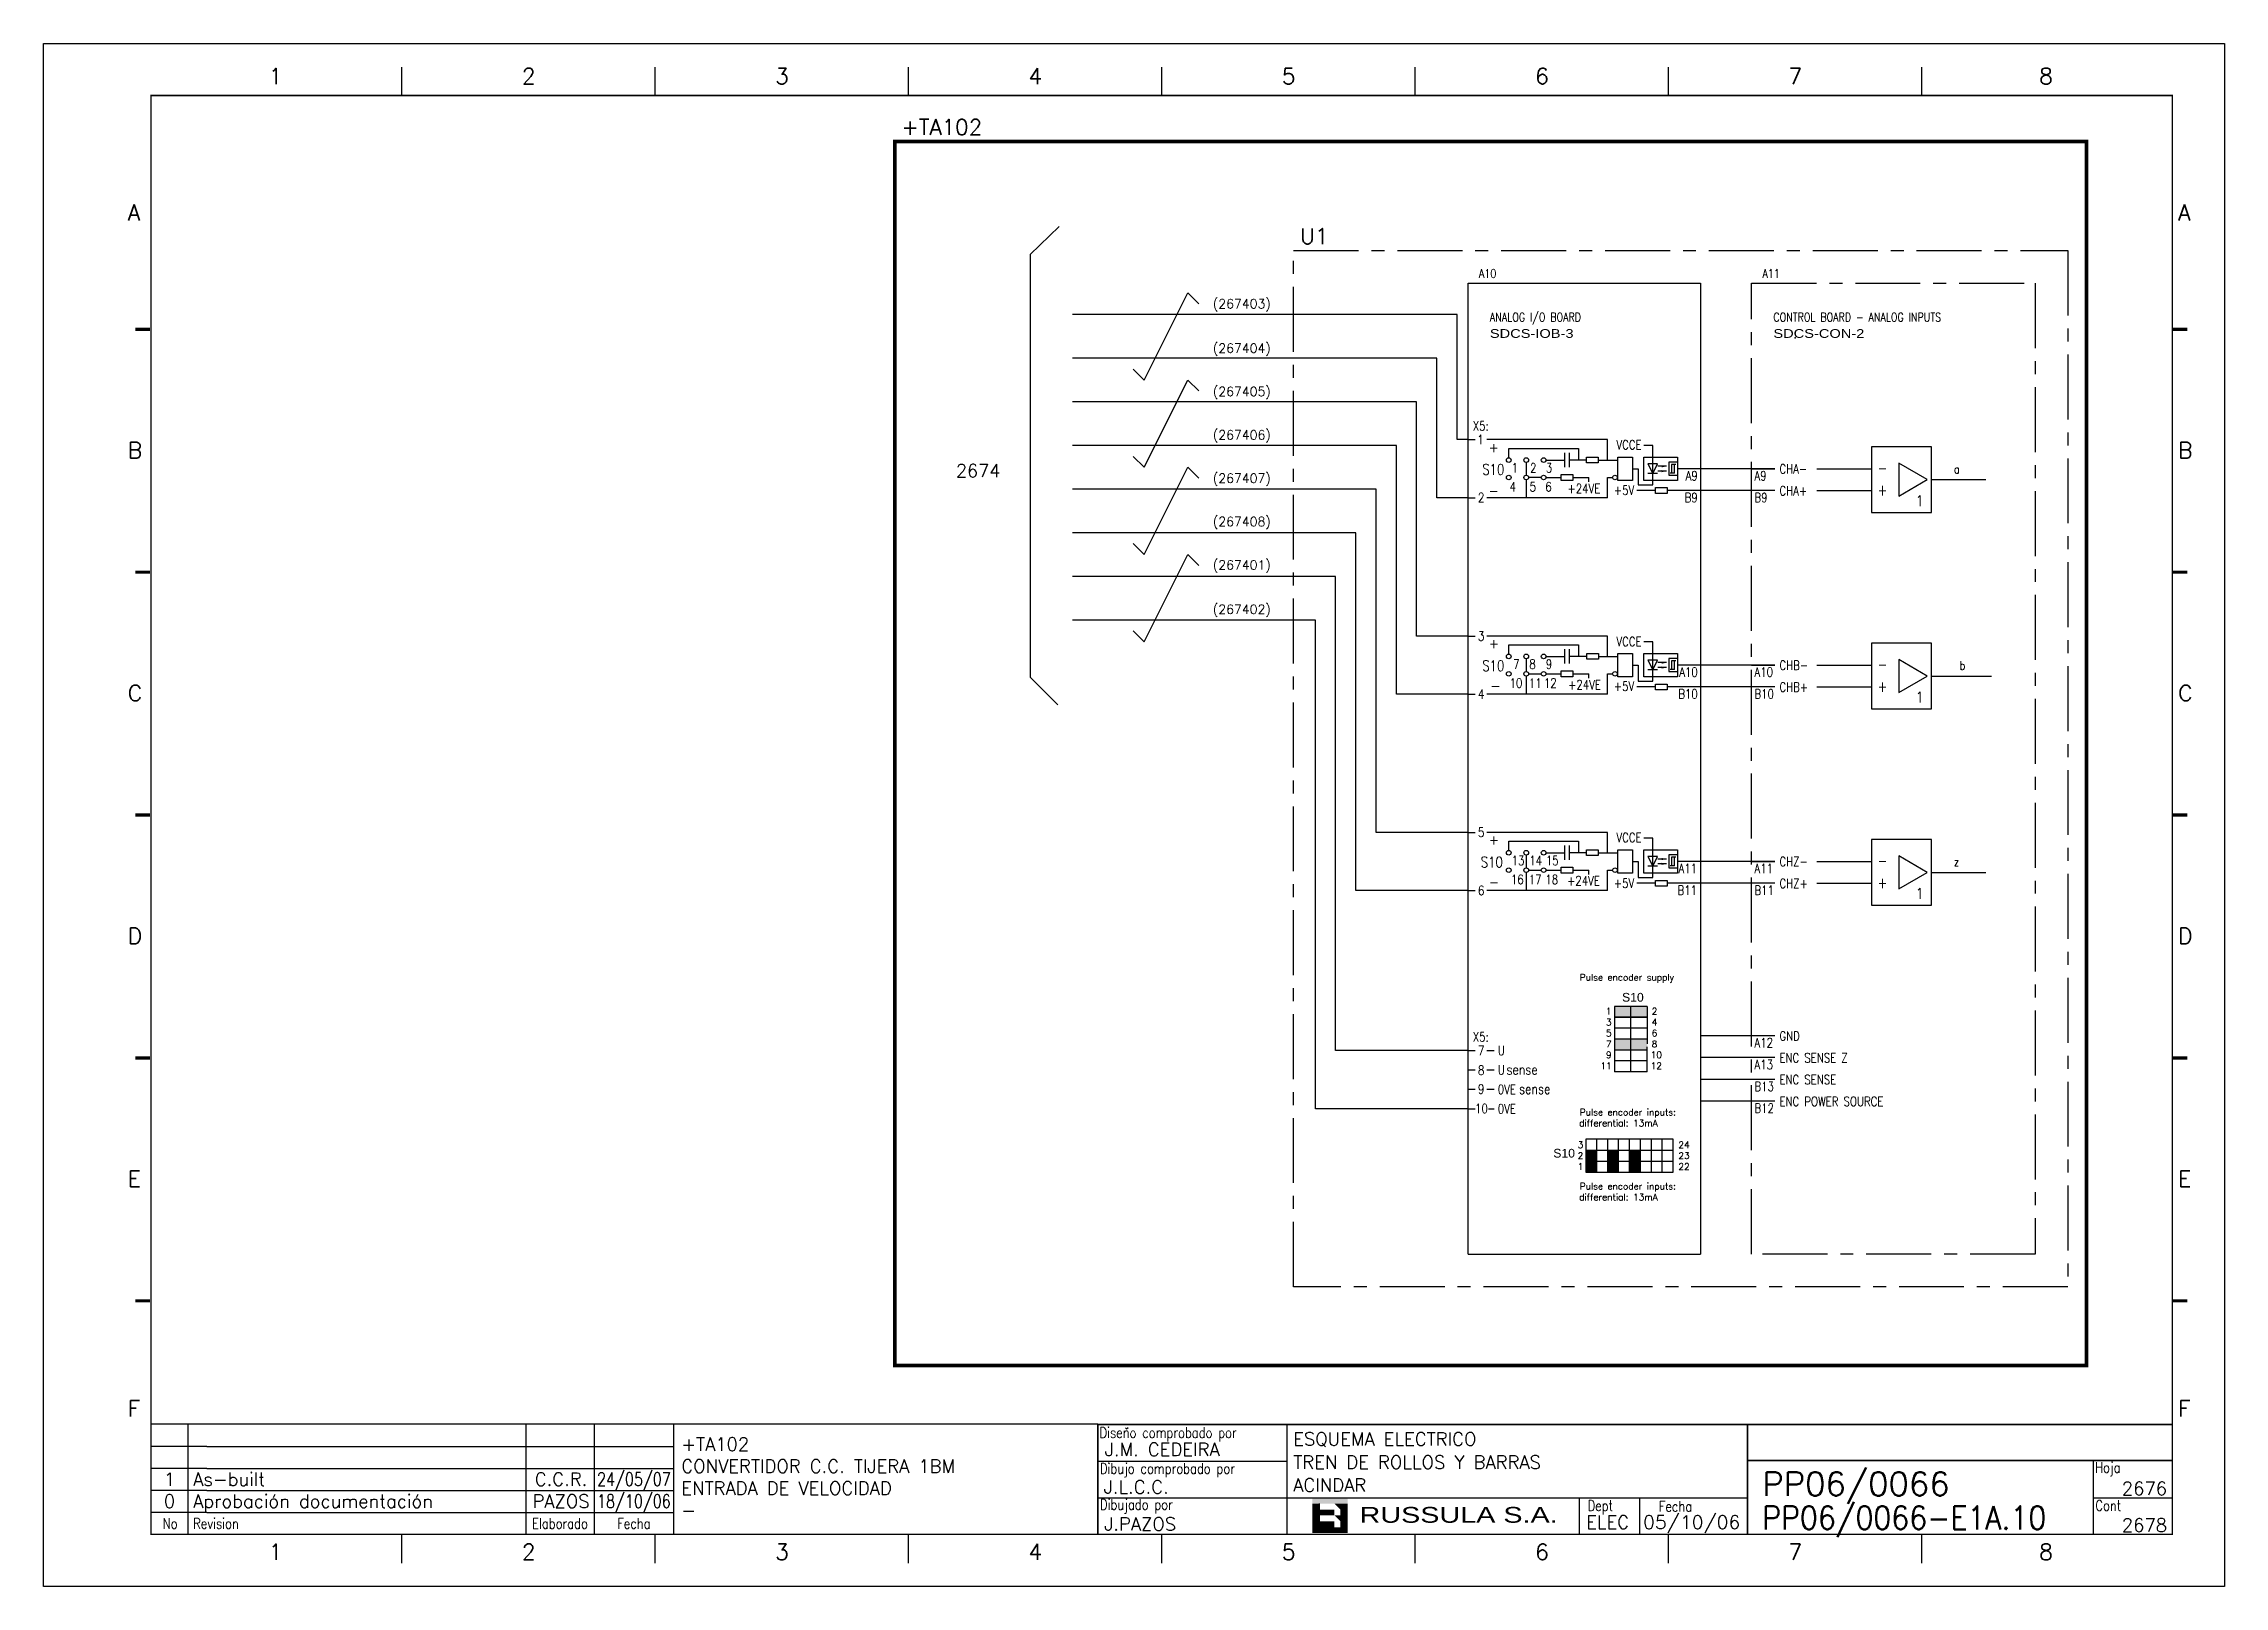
# Model space of a CAD drawing. Extents: x -25 to 1044, y -25744 to 292.
# Drawn here: x 199.9 to 619.9, y -12054.4 to -11757.4 of the extents above; entities that cross this region are included whole.
import ezdxf
from ezdxf.enums import TextEntityAlignment as Align

# ---------------------------------------------------------------- set-up
doc = ezdxf.new("R2010")
doc.units = 0
doc.header["$LTSCALE"] = 10
doc.header["$MEASUREMENT"] = 0
doc.linetypes.add('CENTER', pattern=[2, 1.25, -0.25, 0.25, -0.25])
doc.linetypes.add('DASHDOT', pattern=[1, 0.5, -0.25, 0, -0.25])
for name, color, linetype in [('1', 7, 'CONTINUOUS'), ('10', 5, 'CONTINUOUS'), ('2', 7, 'CONTINUOUS'), ('25', 3, 'CONTINUOUS'), ('25PK', 4, 'CENTER'), ('35', 2, 'CONTINUOUS'), ('DIBUJO', 7, 'CONTINUOUS'), ('NODE', 7, 'CONTINUOUS')]:
    doc.layers.add(name, color=color, linetype=linetype)
doc.styles.add('ABBSTYLE', font='ROMANS.SHX', dxfattribs={"width": 0.8})
doc.styles.add('HELV', font='HELVBLD.SHX', dxfattribs={"width": 1.2})
doc.styles.add('HELVETICA', font='HELV.SHX')
doc.styles.add('LABEL', font='SIMPLEX', dxfattribs={"width": 0.8, "height": 4})
doc.styles.add('ROMANS', font='romans')
doc.styles.get("Standard").update_dxf_attribs({"font": 'simplex'})

msp = doc.modelspace()

# ---------------------------------------------------------------- texts
at = {"layer": '2', "color": 6}
for s, height, p in [('+TA102', 3.024, (365.14, -11774.96)), ('U1', 3.024, (441.94, -11795.96)), ('(267403)', 1.764, (425.12, -11808.34)), ('(267404)', 1.764, (425.12, -11816.89)), ('(267405)', 1.764, (425.12, -11825.23)), ('(267406)', 1.764, (425.12, -11833.58)), ('(267407)', 1.764, (425.12, -11841.93)), ('(267408)', 1.764, (425.12, -11850.27)), ('(267401)', 1.764, (425.12, -11858.62)), ('(267402)', 1.764, (425.12, -11867.16))]:
    msp.add_text(s, height=height, dxfattribs=at).set_placement(p)
at = {"layer": '2', "color": 7}
for s, height, style, p in [('Pulse encoder supply', 1.26, 'ROMANS', (495.79, -11937.76)), ('S10', 1.68, 'HELV', (503.94, -11941.81)), ('differential: 13mA', 1.26, 'ROMANS', (495.68, -11965.82)), ('Pulse encoder inputs:', 1.26, 'ROMANS', (495.79, -11963.72)), ('S10', 1.68, 'HELV', (490.7, -11971.83)), ('Pulse encoder inputs:', 1.26, 'ROMANS', (495.79, -11977.97)), ('differential: 13mA', 1.26, 'ROMANS', (495.68, -11980.07))]:
    msp.add_text(s, height=height, dxfattribs=dict(at, style=style)).set_placement(p)
at = {"layer": '2', "color": 7, "style": 'ROMANS'}
for s, p in [('1', (501.37, -11943.66)), ('2', (510.19, -11943.66)), ('3', (501.37, -11945.76)), ('5', (501.37, -11947.86)), ('4', (510.19, -11945.76)), ('6', (510.19, -11947.86)), ('7', (501.37, -11949.96)), ('9', (501.37, -11952.06)), ('10', (510.53, -11952.06)), ('8', (510.19, -11949.96)), ('11', (500.86, -11954.16)), ('12', (510.53, -11954.16)), ('3', (495.93, -11969.36)), ('24', (515.88, -11969.36)), ('2', (495.93, -11971.46)), ('1', (495.93, -11973.56)), ('23', (515.88, -11971.46)), ('22', (515.88, -11973.56))]:
    msp.add_text(s, height=1.26, dxfattribs=at).set_placement(p, align=Align.MIDDLE)
at = {"layer": '2', "color": 7, "insert": (375.65, -11838.35), "char_height": 2.5, "width": 15.52, "attachment_point": 1, "style": 'ROMANS'}
msp.add_mtext('{\\C1;2674}', dxfattribs=at)
at = {"layer": '25'}
for s, height, style, width, p in [('A10', 1.68, 'ABBSTYLE', 0.8, (476.38, -11802.47)), ('A11', 1.68, 'ABBSTYLE', 0.8, (530.98, -11802.47)), ('ANALOG I/O BOARD', 1.68, 'ABBSTYLE', 0.8, (478.48, -11810.87)), ('CONTROL BOARD - ANALOG INPUTS', 1.68, 'ABBSTYLE', 0.8, (533.08, -11810.87)), ('SDCS-IOB-3', 1.68, 'HELV', 1.2, (478.48, -11814.02)), ('SDCS-CON-2', 1.68, 'HELV', 1.2, (533.08, -11814.02)), ('S10', 2.061, 'ABBSTYLE', 0.8, (477.02, -11840.37)), ('1', 1.79, 'ABBSTYLE', 0.8, (482.68, -11839.94)), ('2', 1.79, 'ABBSTYLE', 0.8, (486.23, -11839.94)), ('3', 1.79, 'ABBSTYLE', 0.8, (489.26, -11839.94)), ('A9', 1.792, 'ABBSTYLE', 0.8, (529.44, -11841.46)), ('CHA-', 1.792, 'ABBSTYLE', 0.8, (534.25, -11840.15)), ('a', 1.68, 'ABBSTYLE', 0.8, (567.89, -11840.14)), ('4', 1.79, 'ABBSTYLE', 0.8, (482.27, -11843.58)), ('5', 1.79, 'ABBSTYLE', 0.8, (486.14, -11843.58)), ('6', 1.79, 'ABBSTYLE', 0.8, (489.17, -11843.58)), ('+24VE', 1.792, 'ABBSTYLE', 0.8, (493.43, -11843.91)), ('B9', 1.792, 'ABBSTYLE', 0.8, (529.44, -11845.66)), ('CHA+', 1.792, 'ABBSTYLE', 0.8, (534.25, -11844.35)), ('S10', 2.061, 'ABBSTYLE', 0.8, (477.02, -11878.17)), ('7', 1.79, 'ABBSTYLE', 0.8, (482.96, -11877.74)), ('8', 1.79, 'ABBSTYLE', 0.8, (486.08, -11877.74)), ('9', 1.79, 'ABBSTYLE', 0.8, (489.26, -11877.74)), ('A10', 1.792, 'ABBSTYLE', 0.8, (529.44, -11879.26)), ('CHB-', 1.792, 'ABBSTYLE', 0.8, (534.25, -11877.95)), ('b', 1.68, 'ABBSTYLE', 0.8, (568.94, -11877.94)), ('10', 1.792, 'ABBSTYLE', 0.8, (482.27, -11881.38)), ('11', 1.792, 'ABBSTYLE', 0.8, (485.98, -11881.38)), ('12', 1.792, 'ABBSTYLE', 0.8, (488.89, -11881.38)), ('+24VE', 1.792, 'ABBSTYLE', 0.8, (493.55, -11881.69)), ('B10', 1.792, 'ABBSTYLE', 0.8, (529.44, -11883.46)), ('CHB+', 1.792, 'ABBSTYLE', 0.8, (534.25, -11882.15)), ('S10', 2.061, 'ABBSTYLE', 0.8, (476.74, -11915.97)), ('13', 1.792, 'ABBSTYLE', 0.8, (482.68, -11915.54)), ('14', 1.792, 'ABBSTYLE', 0.8, (486.08, -11915.54)), ('15', 1.792, 'ABBSTYLE', 0.8, (489.26, -11915.54)), ('A11', 1.792, 'ABBSTYLE', 0.8, (529.44, -11917.06)), ('CHZ-', 1.792, 'ABBSTYLE', 0.8, (534.25, -11915.75)), ('z', 1.68, 'ABBSTYLE', 0.8, (567.89, -11915.74)), ('16', 1.792, 'ABBSTYLE', 0.8, (482.55, -11919.18)), ('17', 1.792, 'ABBSTYLE', 0.8, (485.98, -11919.18)), ('18', 1.792, 'ABBSTYLE', 0.8, (489.17, -11919.18)), ('+24VE', 1.792, 'ABBSTYLE', 0.8, (493.35, -11919.42)), ('B11', 1.792, 'ABBSTYLE', 0.8, (529.44, -11921.26)), ('CHZ+', 1.792, 'ABBSTYLE', 0.8, (534.25, -11919.95)), ('A12', 1.792, 'ABBSTYLE', 0.8, (529.44, -11950.62)), ('GND', 1.792, 'ABBSTYLE', 0.8, (534.25, -11949.32)), ('U', 1.79, 'ABBSTYLE', 0.8, (480, -11952.13)), ('A13', 1.792, 'ABBSTYLE', 0.8, (529.44, -11954.82)), ('ENC SENSE Z', 1.792, 'ABBSTYLE', 0.8, (534.25, -11953.52)), ('U', 1.79, 'ABBSTYLE', 0.8, (480, -11955.86)), ('sense', 1.971, 'ABBSTYLE', 0.8, (481.68, -11955.86)), ('B13', 1.792, 'ABBSTYLE', 0.8, (529.44, -11959.02)), ('ENC SENSE', 1.792, 'ABBSTYLE', 0.8, (534.25, -11957.72)), ('0VE', 1.792, 'ABBSTYLE', 0.8, (480, -11959.6)), ('0VE', 1.792, 'ABBSTYLE', 0.8, (480, -11963.35)), ('sense', 1.971, 'ABBSTYLE', 0.8, (484.11, -11959.6)), ('B12', 1.792, 'ABBSTYLE', 0.8, (529.44, -11963.22)), ('ENC POWER SOURCE', 1.792, 'ABBSTYLE', 0.8, (534.25, -11961.92))]:
    msp.add_text(s, height=height, dxfattribs=dict(at, style=style, width=width)).set_placement(p)
at = {"layer": '25', "style": 'ABBSTYLE', "width": 0.8}
for s, p in [('X5:', (478.26, -11831.88)), ('VCCE', (507.7, -11835.5)), ('A9', (518.52, -11841.46)), ('+5V', (506.29, -11844.25)), ('B9', (518.52, -11845.66)), ('VCCE', (507.7, -11873.39)), ('A10', (518.52, -11879.26)), ('+5V', (506.29, -11881.99)), ('B10', (518.52, -11883.46)), ('VCCE', (507.7, -11911.1)), ('A11', (518.38, -11917.06)), ('+5V', (506.29, -11919.91)), ('B11', (518.38, -11921.26)), ('X5:', (478.26, -11949.49))]:
    msp.add_text(s, height=1.792, dxfattribs=at).set_placement(p, align=Align.RIGHT)
for s, height, p in [('1', 1.79, (476.66, -11834.51)), ('2', 1.79, (476.8, -11845.64)), ('3', 1.79, (476.8, -11872.33)), ('4', 1.79, (476.8, -11883.49)), ('5', 1.79, (476.8, -11910.09)), ('6', 1.79, (476.8, -11921.3)), ('7', 1.79, (476.8, -11952.13)), ('8', 1.79, (476.8, -11955.91)), ('10', 1.792, (476.86, -11963.27)), ('9', 1.79, (476.8, -11959.53))]:
    msp.add_text(s, height=height, dxfattribs=at).set_placement(p, align=Align.CENTER)
at = {"layer": '25', "style": 'ABBSTYLE'}
for s, p in [('+', (478.22, -11836.03)), ('-', (478.22, -11844.37)), ('+', (478.28, -11873.77)), ('-', (478.56, -11881.89)), ('+', (478.27, -11911.57)), ('-', (478.27, -11919.69))]:
    msp.add_text(s, height=1.79, dxfattribs=at).set_placement(p)
at = {"layer": '25', "color": 7, "style": 'ABBSTYLE', "width": 0.8}
for s, p in [('-', (553.19, -11840.14)), ('+', (553.19, -11844.34)), ('1', (560.54, -11846.44)), ('-', (553.19, -11877.94)), ('+', (553.19, -11882.14)), ('1', (560.54, -11884.24)), ('-', (553.19, -11915.74)), ('+', (553.19, -11919.94)), ('1', (560.54, -11922.04))]:
    msp.add_text(s, height=2.1, dxfattribs=at).set_placement(p)

# ---------------------------------------------------------------- blocks, each defined once
blk = doc.blocks.new('NOD', base_point=(237.5, 170))
at = {"layer": 'NODE'}
blk.add_point((237.5, 170), dxfattribs=at)
blk = doc.blocks.new('newcajec')
at = {"layer": '1'}
for p, q in [((179.4, 20.85), (0.13, 20.85)), ((7, 20.85), (7, 0)), ((71, 20.85), (71, 0)), ((84, 20.85), (84, 0.09)), ((99, 20.85), (99, 0)), ((215.2, 20.8), (215.2, 0)), ((10.6, 16.64), (0, 16.64)), ((10.6, 16.64), (99, 16.64)), ((184.64, 20.18), (184.81, 20.01)), ((184.81, 20.01), (185.18, 20.25)), ((10.6, 12.48), (0, 12.48)), ((10.6, 12.48), (99, 12.48)), ((179.4, 13.87), (215.2, 13.87)), ((368, 14.06), (368, 0)), ((10.6, 8.32), (0, 8.32)), ((10.6, 8.32), (99, 8.32)), ((10.6, 4.16), (0, 4.16)), ((10.6, 4.16), (99, 4.16)), ((179.4, 6.93), (267.63, 6.93)), ((267.63, 6.93), (302.5, 6.93)), ((270.63, 6.91), (270.63, 0)), ((282.07, 6.93), (282.07, 0)), ((368, 6.93), (383, 6.93))]:
    blk.add_line(p, q, dxfattribs=at)
for points in [[(47.5, 272.5, 0.3, 0.3, 0), (47.5, 277.91, 0.3, 0.3, 0)], [(95.5, 272.5, 0.3, 0.3, 0), (95.5, 277.91, 0.3, 0.3, 0)], [(143.5, 272.5, 0.3, 0.3, 0), (143.5, 277.91, 0.3, 0.3, 0)], [(191.5, 272.5, 0.3, 0.3, 0), (191.5, 277.91, 0.3, 0.3, 0)], [(239.5, 272.5, 0.3, 0.3, 0), (239.5, 277.91, 0.3, 0.3, 0)], [(287.5, 272.5, 0.3, 0.3, 0), (287.5, 277.91, 0.3, 0.3, 0)], [(335.5, 272.5, 0.3, 0.3, 0), (335.5, 277.91, 0.3, 0.3, 0)], [(-2.99, 228.23, 0.6, 0.6, 0), (-0.18, 228.23, 0.6, 0.6, 0)], [(383.01, 228.23, 0.6, 0.6, 0), (385.82, 228.23, 0.6, 0.6, 0)], [(-2.99, 182.23, 0.6, 0.6, 0), (-0.18, 182.23, 0.6, 0.6, 0)], [(383.01, 182.23, 0.6, 0.6, 0), (385.82, 182.23, 0.6, 0.6, 0)], [(-2.99, 136.23, 0.6, 0.6, 0), (-0.18, 136.23, 0.6, 0.6, 0)], [(383.01, 136.23, 0.6, 0.6, 0), (385.82, 136.23, 0.6, 0.6, 0)], [(-2.99, 90.23, 0.6, 0.6, 0), (-0.18, 90.23, 0.6, 0.6, 0)], [(383.01, 90.23, 0.6, 0.6, 0), (385.82, 90.23, 0.6, 0.6, 0)], [(-2.99, 44.23, 0.6, 0.6, 0), (-0.18, 44.23, 0.6, 0.6, 0)], [(383.01, 44.23, 0.6, 0.6, 0), (385.82, 44.23, 0.6, 0.6, 0)], [(383, 20.8, 0.3, 0.3, 0), (179.4, 20.8, 0.3, 0.3, 0), (179.4, 0, 0.3, 0.3, 0)], [(302.5, 20.8, 0.3, 0.3, 0), (302.5, 0, 0.3, 0.3, 0)], [(302.5, 14, 0.3, 0.3, 0), (383, 14, 0.3, 0.3, 0)], [(47.5, -5.5, 0.3, 0.3, 0), (47.5, -0.09, 0.3, 0.3, 0)], [(95.5, -5.5, 0.3, 0.3, 0), (95.5, -0.09, 0.3, 0.3, 0)], [(143.5, -5.5, 0.3, 0.3, 0), (143.5, -0.09, 0.3, 0.3, 0)], [(191.5, -5.5, 0.3, 0.3, 0), (191.5, -0.09, 0.3, 0.3, 0)], [(239.5, -5.5, 0.3, 0.3, 0), (239.5, -0.09, 0.3, 0.3, 0)], [(287.5, -5.5, 0.3, 0.3, 0), (287.5, -0.09, 0.3, 0.3, 0)], [(335.5, -5.5, 0.3, 0.3, 0), (335.5, -0.09, 0.3, 0.3, 0)]]:
    blk.add_lwpolyline(points, format="xyseb", dxfattribs=at)
at = {"layer": '1', "const_width": 0.3}
blk.add_lwpolyline([(0, 0), (0, 272.5), (383, 272.5), (383, 0)], close=True, dxfattribs=at)
at = {"layer": '2', "color": 14}
for p, q in [((221.42, 4.69), (221.42, 5.81)), ((221.42, 2.47), (221.42, 3.58))]:
    blk.add_line(p, q, dxfattribs=at)
for points in [[(220.05, 5.81), (220.05, 6.92), (226.74, 5.81), (226.74, 6.92)], [(221.42, 2.47), (220.05, 2.47), (221.42, 5.81), (220.05, 5.81)], [(221.42, 4.69), (224.25, 4.69), (221.42, 3.58), (224.25, 3.58)], [(224.25, 5.81), (225.37, 5.81), (225.37, 4.69)], [(225.37, 5.81), (226.74, 5.81), (225.37, 1.35), (226.74, 1.35)], [(224.25, 0.24), (224.25, 2.47), (220.05, 0.24), (220.05, 2.47)], [(224.25, 3.58), (225.37, 3.58), (225.37, 2.47)], [(226.74, 1.35), (226.74, 0.24), (224.25, 1.35), (224.25, 0.24)]]:
    blk.add_solid(points, dxfattribs=at)
at = {"layer": '1', "style": 'ROMANS'}
for s, p in [('1', (22.29, 274.68)), ('2', (70.29, 274.68)), ('3', (118.29, 274.68)), ('4', (166.29, 274.68)), ('5', (214.29, 274.68)), ('6', (262.29, 274.68)), ('7', (310.29, 274.68)), ('8', (357.79, 274.68)), ('A', (-4.37, 248.84)), ('A', (384.13, 248.84)), ('B', (-4.37, 203.84)), ('B', (384.13, 203.84)), ('C', (-4.37, 157.84)), ('C', (384.13, 157.84)), ('D', (-4.37, 111.84)), ('D', (384.13, 111.84)), ('E', (-4.37, 65.84)), ('E', (384.13, 65.84)), ('F', (-4.37, 22.34)), ('F', (384.13, 22.34)), ('1', (22.29, -4.82)), ('2', (70.29, -4.82)), ('3', (118.29, -4.82)), ('4', (166.29, -4.82)), ('5', (214.29, -4.82)), ('6', (262.29, -4.82)), ('7', (310.29, -4.82)), ('8', (357.79, -4.82))]:
    blk.add_text(s, height=3, dxfattribs=at).set_placement(p)
at = {"layer": '1', "style": 'LABEL', "width": 0.8}
for s, p in [('Diseno comprobado por', (179.73, 18.27)), ('Dibujo comprobado por', (179.81, 11.47)), ('Hoja', (368.38, 11.66)), ('Dibujado por', (179.83, 4.64)), ('Fecha', (285.71, 4.3)), ('Cont', (368.43, 4.46)), ('No', (2.23, 1.05)), ('Revision', (8, 1.05))]:
    blk.add_text(s, height=2, dxfattribs=at).set_placement(p)
for s, p in [('Dept', (274.61, 4.44)), ('Elaborado', (77.5, 1.05)), ('Fecha', (91.5, 1.05))]:
    blk.add_text(s, height=2, dxfattribs=at).set_placement(p, align=Align.CENTER)
at = {"layer": '10', "style": 'ROMANS'}
for tag, p in [('REV41', (3.5, 18.74)), ('REV43', (77.7, 18.74)), ('REV31', (3.5, 14.58)), ('REV33', (77.7, 14.58)), ('REV21', (3.5, 10.42)), ('REV23', (77.7, 10.42)), ('REV11', (3.5, 6.27)), ('REV13', (77.7, 6.27))]:
    blk.add_attdef(tag, text='', height=2.5, dxfattribs=at).set_placement(p, align=Align.MIDDLE)
for tag, p, height in [('REV42', (8, 17.49), 2.5), ('SHEETNAME1', (100.5, 15.83), 2.5), ('DESIGNCHECK', (180.74, 14.83), 2.5), ('DOCUMENTTYPE', (216.43, 16.8), 2.5), ('NOTA', (305.32, 15.8), 3), ('REV32', (8, 13.33), 2.5), ('SHEETNAME2', (100.5, 11.67), 2.5), ('OBJECT', (216.43, 12.4), 2.5), ('REV22', (8, 9.17), 2.5), ('SHEETNAME3', (100.5, 7.51), 2.5), ('DRAWINGCHECK', (180.53, 7.71), 2.5), ('CUSTOMER', (216.43, 8.08), 2.5), ('ORDER', (305.32, 7.3), 4.5), ('REV12', (8, 5.01), 2.5), ('SHEETNAME4', (100.5, 3.35), 2.5), ('DOCUMENT_ID', (305.32, 0.93), 4.4), ('USER', (180.63, 0.71), 2.5), ('DEPARTMENT', (271.93, 1.05), 2.5)]:
    blk.add_attdef(tag, p, '', height=height, dxfattribs=at)
for tag, width, p, p2 in [('REV44', 1.221199, (84.53, 17.49), (98.48, 17.49)), ('REV34', 1.221199, (84.53, 13.33), (98.48, 13.33)), ('REV24', 1.221199, (84.53, 9.17), (98.48, 9.17)), ('REV14', 1.221199, (84.53, 5.01), (98.48, 5.01)), ('CREATED2', 7.039915, (282.71, 1.05), (301.14, 1.05))]:
    blk.add_attdef(tag, text='', height=2.5, dxfattribs=dict(at, width=width)).set_placement(p, p2, align=Align.FIT)
for tag, p in [('SHEET', (382, 7.43)), ('NEXTSHEET', (382, 0.5))]:
    blk.add_attdef(tag, text='', height=2.5, dxfattribs=at).set_placement(p, align=Align.RIGHT)
at = {"layer": 'DIBUJO', "color": 14, "style": 'HELVETICA', "width": 1.3}
blk.add_text('RUSSULA S.A.', height=3, dxfattribs=at).set_placement((229, 2.19))

# ---------------------------------------------------------------- linework, layer by layer
at = {"layer": '2', "color": 7}
for p, q in [((395.51, -11792.59), (389.94, -11797.95)), ((389.94, -11797.95), (389.94, -11879.33)), ((411.91, -11822.14), (420.31, -11805.34)), ((420.31, -11805.34), (422.41, -11807.44)), ((472.18, -11809.54), (398.08, -11809.54)), ((472.18, -11833.62), (472.18, -11809.54)), ((468.28, -11817.94), (398.08, -11817.94)), ((468.28, -11844.82), (468.28, -11817.94)), ((409.81, -11820.04), (411.91, -11822.14)), ((411.91, -11838.94), (420.31, -11822.14)), ((420.31, -11822.14), (422.41, -11824.24)), ((464.38, -11826.34), (398.08, -11826.34)), ((464.38, -11871.42), (464.38, -11826.34)), ((460.48, -11834.74), (398.08, -11834.74)), ((460.48, -11882.62), (460.48, -11834.74)), ((474.28, -11833.62), (472.18, -11833.62)), ((409.81, -11836.84), (411.91, -11838.94)), ((411.91, -11855.74), (420.31, -11838.94)), ((420.31, -11838.94), (422.41, -11841.04)), ((541.48, -11839.22), (551.98, -11839.22)), ((456.58, -11843.14), (398.08, -11843.14)), ((456.58, -11909.22), (456.58, -11843.14)), ((541.48, -11843.42), (551.98, -11843.42)), ((474.28, -11844.82), (468.28, -11844.82)), ((452.68, -11851.54), (398.08, -11851.54)), ((452.68, -11920.42), (452.68, -11851.54)), ((409.81, -11853.64), (411.91, -11855.74)), ((411.91, -11872.54), (420.31, -11855.74)), ((420.31, -11855.74), (422.41, -11857.84)), ((448.78, -11859.94), (398.08, -11859.94)), ((448.78, -11951.23), (448.78, -11859.94)), ((444.88, -11868.34), (398.08, -11868.34)), ((444.88, -11962.43), (444.88, -11868.34)), ((409.81, -11870.44), (411.91, -11872.54)), ((474.28, -11871.42), (464.38, -11871.42)), ((541.48, -11877.02), (551.98, -11877.02)), ((389.94, -11879.33), (395.3, -11884.69)), ((541.48, -11881.22), (551.98, -11881.22)), ((474.28, -11882.62), (460.48, -11882.62)), ((474.28, -11909.22), (456.58, -11909.22)), ((541.48, -11914.82), (551.98, -11914.82)), ((541.48, -11919.02), (551.98, -11919.02)), ((474.28, -11920.42), (452.68, -11920.42)), ((502.48, -11942.73), (502.48, -11955.33)), ((508.78, -11942.73), (502.48, -11942.73)), ((508.78, -11942.73), (502.48, -11942.73)), ((505.63, -11955.33), (505.63, -11942.73)), ((508.78, -11942.73), (508.78, -11949.94)), ((502.48, -11944.83), (508.78, -11944.83)), ((508.78, -11944.83), (502.48, -11944.83)), ((508.78, -11946.93), (502.48, -11946.93)), ((474.28, -11951.23), (448.78, -11951.23)), ((508.78, -11949.03), (502.48, -11949.03)), ((508.78, -11951.13), (502.48, -11951.13)), ((508.78, -11955.33), (508.78, -11950.49)), ((508.78, -11953.23), (502.48, -11953.23)), ((508.78, -11955.33), (502.48, -11955.33)), ((474.28, -11962.43), (444.88, -11962.43)), ((513.78, -11968.31), (496.98, -11968.31)), ((496.98, -11968.31), (496.98, -11974.61)), ((499.08, -11974.61), (499.08, -11968.31)), ((501.18, -11974.61), (501.18, -11968.31)), ((503.28, -11974.61), (503.28, -11968.31)), ((505.38, -11974.61), (505.38, -11968.31)), ((507.48, -11974.61), (507.48, -11968.31)), ((509.58, -11974.61), (509.58, -11968.31)), ((511.68, -11974.61), (511.68, -11968.31)), ((513.78, -11974.61), (513.78, -11968.31)), ((496.98, -11970.41), (513.78, -11970.41)), ((496.98, -11972.51), (513.78, -11972.51)), ((496.98, -11974.61), (513.78, -11974.61))]:
    msp.add_line(p, q, dxfattribs=at)
at = {"layer": '2', "color": 3, "linetype": 'DASHDOT'}
msp.add_lwpolyline([(363.88, -11776.22, 0.706, 0.706, 0), (593.38, -11776.22, 0.706, 0.706, 0), (593.38, -12011.84, 0.706, 0.706, 0), (363.88, -12011.84, 0.706, 0.706, 0), (363.88, -11776.22, 0.706, 0.706, 0)], format="xyseb", dxfattribs=at)
at = {"layer": '2', "color": 7}
for points in [[(502.48, -11944.83), (508.78, -11944.83), (502.48, -11942.73), (508.78, -11942.73)], [(502.48, -11951.13), (508.78, -11951.13), (502.48, -11949.03), (508.78, -11949.03)], [(496.98, -11970.41), (496.98, -11974.61), (499.08, -11970.41), (499.08, -11974.61)], [(501.18, -11970.41), (501.18, -11974.61), (503.28, -11970.41), (503.28, -11974.61)], [(505.38, -11970.41), (505.38, -11974.61), (507.48, -11970.41), (507.48, -11974.61)]]:
    msp.add_solid(points, dxfattribs=at)
at = {"layer": '25'}
for p, q in [((474.28, -11990.42), (474.28, -11803.52)), ((474.28, -11803.52), (519.08, -11803.52)), ((519.08, -11803.52), (519.08, -11990.42)), ((474.28, -11833.62), (475.68, -11833.62)), ((501.16, -11833.62), (477.92, -11833.62)), ((482.12, -11835.3), (495.56, -11835.3)), ((482.12, -11837.09), (482.12, -11835.3)), ((495.56, -11835.3), (495.56, -11837.54)), ((501.16, -11837.54), (501.16, -11833.62)), ((509.84, -11834.74), (508.16, -11834.74)), ((509.84, -11842.3), (509.84, -11834.74)), ((485.48, -11837.98), (485.48, -11840.45)), ((489.28, -11837.54), (492.9, -11837.54)), ((492.9, -11838.94), (492.9, -11836.14)), ((493.74, -11836.14), (493.74, -11838.94)), ((497.1, -11837.54), (493.74, -11837.54)), ((497.1, -11836.98), (499.34, -11836.98)), ((497.1, -11838.1), (497.1, -11836.98)), ((499.34, -11838.1), (497.1, -11838.1)), ((499.34, -11836.98), (499.34, -11838.1)), ((499.34, -11837.54), (501.16, -11837.54)), ((501.16, -11837.54), (503.12, -11837.54)), ((503.12, -11841.46), (503.12, -11836.98)), ((503.12, -11836.98), (505.92, -11836.98)), ((505.92, -11836.98), (505.92, -11841.46)), ((505.92, -11839.22), (507.04, -11839.22)), ((507.04, -11839.22), (507.04, -11842.3)), ((508.16, -11836.98), (514.6, -11836.98)), ((508.16, -11841.46), (508.16, -11836.98)), ((508.9, -11838.28), (509.84, -11840.15)), ((510.77, -11838.28), (508.9, -11838.28)), ((509.84, -11840.15), (510.77, -11838.28)), ((512.53, -11838.75), (510.84, -11838.75)), ((512.53, -11839.68), (510.84, -11839.68)), ((512.92, -11837.96), (512.92, -11840.48)), ((514.6, -11837.96), (512.92, -11837.96)), ((513.48, -11838.38), (513.48, -11840.06)), ((514.32, -11838.38), (513.48, -11838.38)), ((514.04, -11840.06), (514.04, -11838.38)), ((514.6, -11836.98), (514.6, -11841.46)), ((533.36, -11839.22), (514.6, -11839.22)), ((528.88, -11839.22), (533.36, -11839.22)), ((485.48, -11841.34), (485.48, -11844.82)), ((489.28, -11840.9), (492.2, -11840.9)), ((492.2, -11840.34), (494.44, -11840.34)), ((492.2, -11841.46), (492.2, -11840.34)), ((494.44, -11841.46), (492.2, -11841.46)), ((494.44, -11840.34), (494.44, -11841.46)), ((494.44, -11840.9), (497.52, -11840.9)), ((497.52, -11841.74), (497.52, -11840.9)), ((501.16, -11840.9), (502.13, -11840.9)), ((501.16, -11844.82), (501.16, -11840.9)), ((505.92, -11841.46), (503.12, -11841.46)), ((510.4, -11843.42), (506.76, -11843.42)), ((507.04, -11842.3), (509.84, -11842.3)), ((514.6, -11841.46), (508.16, -11841.46)), ((510.77, -11840.15), (508.9, -11840.15)), ((510.4, -11842.86), (512.64, -11842.86)), ((510.4, -11843.98), (510.4, -11842.86)), ((512.64, -11843.98), (510.4, -11843.98)), ((512.64, -11842.86), (512.64, -11843.98)), ((533.36, -11843.42), (512.64, -11843.42)), ((512.92, -11840.48), (514.6, -11840.48)), ((514.04, -11840.06), (513.2, -11840.06)), ((474.28, -11844.82), (475.68, -11844.82)), ((501.16, -11844.82), (477.92, -11844.82)), ((474.28, -11871.42), (475.68, -11871.42)), ((501.16, -11871.42), (477.92, -11871.42)), ((482.12, -11873.1), (495.56, -11873.1)), ((482.12, -11874.89), (482.12, -11873.1)), ((495.56, -11873.1), (495.56, -11875.34)), ((501.16, -11875.34), (501.16, -11871.42)), ((509.84, -11872.54), (508.16, -11872.54)), ((509.84, -11880.1), (509.84, -11872.54)), ((485.48, -11875.78), (485.48, -11878.25)), ((489.28, -11875.34), (492.9, -11875.34)), ((492.9, -11876.74), (492.9, -11873.94)), ((493.74, -11873.94), (493.74, -11876.74)), ((497.18, -11875.34), (493.74, -11875.34)), ((497.18, -11875.9), (497.18, -11874.78)), ((497.18, -11874.78), (499.42, -11874.78)), ((499.42, -11875.9), (497.18, -11875.9)), ((499.42, -11874.78), (499.42, -11875.9)), ((499.42, -11875.34), (501.16, -11875.34)), ((501.16, -11875.34), (503.12, -11875.34)), ((503.12, -11874.78), (505.92, -11874.78)), ((503.12, -11879.26), (503.12, -11874.78)), ((505.92, -11874.78), (505.92, -11879.26)), ((505.92, -11877.02), (507.04, -11877.02)), ((507.04, -11877.02), (507.04, -11880.1)), ((508.16, -11874.78), (514.6, -11874.78)), ((508.16, -11879.26), (508.16, -11874.78)), ((510.77, -11876.08), (508.9, -11876.08)), ((508.9, -11876.08), (509.84, -11877.95)), ((509.84, -11877.95), (510.77, -11876.08)), ((512.53, -11876.55), (510.84, -11876.55)), ((512.53, -11877.48), (510.84, -11877.48)), ((514.6, -11875.76), (512.92, -11875.76)), ((512.92, -11875.76), (512.92, -11878.28)), ((514.32, -11876.18), (513.48, -11876.18)), ((513.48, -11876.18), (513.48, -11877.86)), ((514.04, -11877.86), (514.04, -11876.18)), ((514.6, -11874.78), (514.6, -11879.26)), ((533.36, -11877.02), (514.6, -11877.02)), ((528.88, -11877.02), (533.36, -11877.02)), ((485.48, -11879), (485.48, -11882.62)), ((489.28, -11878.7), (492.2, -11878.7)), ((492.2, -11878.14), (494.44, -11878.14)), ((492.2, -11879.26), (492.2, -11878.14)), ((494.44, -11879.26), (492.2, -11879.26)), ((494.44, -11878.14), (494.44, -11879.26)), ((494.44, -11878.7), (497.52, -11878.7)), ((497.52, -11879.54), (497.52, -11878.7)), ((501.16, -11882.62), (501.16, -11878.7)), ((501.16, -11878.7), (502.13, -11878.7)), ((505.92, -11879.26), (503.12, -11879.26)), ((510.4, -11881.22), (506.76, -11881.22)), ((507.04, -11880.1), (509.84, -11880.1)), ((514.6, -11879.26), (508.16, -11879.26)), ((510.77, -11877.95), (508.9, -11877.95)), ((510.4, -11880.66), (512.64, -11880.66)), ((510.4, -11881.78), (510.4, -11880.66)), ((512.64, -11881.78), (510.4, -11881.78)), ((512.64, -11880.66), (512.64, -11881.78)), ((533.36, -11881.22), (512.64, -11881.22)), ((512.92, -11878.28), (514.6, -11878.28)), ((514.04, -11877.86), (513.2, -11877.86)), ((474.28, -11882.62), (475.68, -11882.62)), ((501.16, -11882.62), (477.92, -11882.62)), ((474.28, -11909.22), (475.68, -11909.22)), ((501.16, -11909.22), (477.92, -11909.22)), ((482.12, -11910.9), (495.56, -11910.9)), ((482.12, -11912.69), (482.12, -11910.9)), ((495.56, -11910.9), (495.56, -11913.14)), ((501.16, -11913.14), (501.16, -11909.22)), ((509.84, -11910.34), (508.16, -11910.34)), ((509.84, -11917.9), (509.84, -11910.34)), ((485.48, -11913.58), (485.48, -11916.05)), ((489.28, -11913.14), (492.9, -11913.14)), ((492.9, -11914.54), (492.9, -11911.74)), ((493.74, -11911.74), (493.74, -11914.54)), ((497.1, -11913.14), (493.74, -11913.14)), ((497.1, -11913.7), (497.1, -11912.58)), ((497.1, -11912.58), (499.34, -11912.58)), ((499.34, -11913.7), (497.1, -11913.7)), ((499.34, -11912.58), (499.34, -11913.7)), ((499.34, -11913.14), (501.16, -11913.14)), ((501.16, -11913.14), (503.12, -11913.14)), ((503.12, -11917.06), (503.12, -11912.58)), ((503.12, -11912.58), (505.92, -11912.58)), ((505.92, -11912.58), (505.92, -11917.06)), ((505.92, -11914.82), (507.04, -11914.82)), ((507.04, -11914.82), (507.04, -11917.9)), ((508.16, -11917.06), (508.16, -11912.58)), ((508.16, -11912.58), (514.6, -11912.58)), ((508.9, -11913.88), (509.84, -11915.75)), ((510.77, -11913.88), (508.9, -11913.88)), ((509.84, -11915.75), (510.77, -11913.88)), ((512.53, -11914.35), (510.84, -11914.35)), ((512.53, -11915.28), (510.84, -11915.28)), ((514.6, -11913.56), (512.92, -11913.56)), ((512.92, -11913.56), (512.92, -11916.08)), ((513.48, -11913.98), (513.48, -11915.66)), ((514.32, -11913.98), (513.48, -11913.98)), ((514.04, -11915.66), (514.04, -11913.98)), ((514.6, -11912.58), (514.6, -11917.06)), ((533.36, -11914.82), (514.6, -11914.82)), ((528.88, -11914.82), (533.36, -11914.82)), ((485.48, -11916.94), (485.48, -11920.42)), ((489.28, -11916.5), (492.2, -11916.5)), ((492.2, -11915.94), (494.44, -11915.94)), ((492.2, -11917.06), (492.2, -11915.94)), ((494.44, -11917.06), (492.2, -11917.06)), ((494.44, -11915.94), (494.44, -11917.06)), ((494.44, -11916.5), (497.52, -11916.5)), ((497.52, -11917.34), (497.52, -11916.5)), ((501.16, -11920.42), (501.16, -11916.5)), ((501.16, -11916.5), (502.13, -11916.5)), ((505.92, -11917.06), (503.12, -11917.06)), ((510.4, -11919.02), (506.76, -11919.02)), ((507.04, -11917.9), (509.84, -11917.9)), ((514.6, -11917.06), (508.16, -11917.06)), ((510.77, -11915.75), (508.9, -11915.75)), ((510.4, -11919.58), (510.4, -11918.46)), ((510.4, -11918.46), (512.64, -11918.46)), ((512.64, -11919.58), (510.4, -11919.58)), ((512.64, -11918.46), (512.64, -11919.58)), ((533.36, -11919.02), (512.64, -11919.02)), ((512.92, -11916.08), (514.6, -11916.08)), ((514.04, -11915.66), (513.2, -11915.66)), ((474.28, -11920.42), (475.68, -11920.42)), ((501.16, -11920.42), (477.92, -11920.42)), ((533.36, -11948.38), (519.08, -11948.38)), ((474.28, -11951.23), (475.68, -11951.23)), ((477.92, -11951.23), (479.32, -11951.23)), ((533.36, -11952.58), (519.08, -11952.58)), ((474.28, -11954.96), (475.68, -11954.96)), ((477.92, -11954.96), (479.32, -11954.96)), ((533.36, -11956.78), (519.08, -11956.78)), ((474.28, -11958.69), (475.68, -11958.69)), ((477.92, -11958.69), (479.32, -11958.69)), ((533.36, -11960.98), (519.08, -11960.98)), ((474.28, -11962.43), (475.68, -11962.43)), ((478.2, -11962.43), (479.32, -11962.43)), ((474.28, -11990.42), (519.08, -11990.42))]:
    msp.add_line(p, q, dxfattribs=at)
for centre in [(482.12, -11837.54), (485.48, -11837.54), (488.84, -11837.54), (482.12, -11840.9), (485.48, -11840.9), (488.84, -11840.9), (502.58, -11840.9), (482.12, -11875.34), (485.48, -11875.34), (488.84, -11875.34), (482.12, -11878.7), (485.48, -11878.7), (488.84, -11878.7), (502.58, -11878.7), (482.12, -11913.14), (485.48, -11913.14), (488.84, -11913.14), (482.12, -11916.5), (485.48, -11916.5), (488.84, -11916.5), (502.58, -11916.5)]:
    msp.add_circle(centre, 0.448, dxfattribs=at)
for points in [[(511.56, -11838.96), (511.56, -11838.54), (512.53, -11838.75)], [(511.56, -11839.47), (511.56, -11839.89), (512.53, -11839.68)], [(511.56, -11876.76), (511.56, -11876.34), (512.53, -11876.55)], [(511.56, -11877.27), (511.56, -11877.69), (512.53, -11877.48)], [(511.56, -11914.56), (511.56, -11914.14), (512.53, -11914.35)], [(511.56, -11915.07), (511.56, -11915.49), (512.53, -11915.28)]]:
    msp.add_solid(points, dxfattribs=at)
at = {"layer": '25PK'}
for p, q in [((440.68, -11996.72), (440.68, -11797.22)), ((440.68, -11797.22), (589.78, -11797.22)), ((589.78, -11797.22), (589.78, -11996.72)), ((528.88, -11990.42), (528.88, -11803.52)), ((528.88, -11803.52), (583.48, -11803.52)), ((583.48, -11803.52), (583.48, -11990.42)), ((583.48, -11990.42), (528.88, -11990.42)), ((589.78, -11996.72), (440.68, -11996.72))]:
    msp.add_line(p, q, dxfattribs=at)
at = {"layer": '35', "color": 7}
for p, q in [((551.98, -11835.02), (551.98, -11847.62)), ((563.53, -11835.02), (551.98, -11835.02)), ((563.53, -11847.62), (563.53, -11835.02)), ((563.53, -11841.32), (574.03, -11841.32)), ((551.98, -11847.62), (563.53, -11847.62)), ((551.98, -11872.82), (551.98, -11885.42)), ((563.53, -11872.82), (551.98, -11872.82)), ((563.53, -11885.42), (563.53, -11872.82)), ((563.53, -11879.12), (575.08, -11879.12)), ((551.98, -11885.42), (563.53, -11885.42)), ((551.98, -11910.62), (551.98, -11923.22)), ((563.53, -11910.62), (551.98, -11910.62)), ((563.53, -11923.22), (563.53, -11910.62)), ((563.53, -11916.92), (574.03, -11916.92)), ((551.98, -11923.22), (563.53, -11923.22))]:
    msp.add_line(p, q, dxfattribs=at)
at = {"layer": '35'}
for p, q in [((488.28, -11840.9), (486.04, -11840.9)), ((486.04, -11878.7), (488.28, -11878.7)), ((486.04, -11916.5), (488.28, -11916.5))]:
    msp.add_line(p, q, dxfattribs=at)
at = {"layer": '35', "color": 7}
for points in [[(557.23, -11838.17), (557.23, -11844.47), (562.68, -11841.32)], [(557.23, -11875.97), (557.23, -11882.27), (562.68, -11879.12)], [(557.23, -11913.77), (557.23, -11920.07), (562.68, -11916.92)]]:
    msp.add_lwpolyline(points, close=True, dxfattribs=at)
at = {"layer": 'DIBUJO'}
msp.add_lwpolyline([(199.94, -11757.38), (619.94, -11757.38), (619.94, -12054.38), (199.94, -12054.38), (199.94, -11757.38)], dxfattribs=at)

# ---------------------------------------------------------------- block references
at = {"layer": '2', "color": 7}
ref = msp.add_blockref('newcajec', (220.62, -12044.36), dxfattribs=dict(at, xscale=1.016442892079965, yscale=1.016442892079965, zscale=1.016442892079965))
ref.add_attrib('REV24', '24/05/07', dxfattribs={"layer": '10', "height": 2.541, "style": 'ROMANS', "width": 0.728168}).set_placement((306.53, -12035.03), (320.72, -12035.03), align=Align.FIT)
ref.add_attrib('SHEETNAME3', 'ENTRADA DE VELOCIDAD ', (322.77, -12036.73), dxfattribs={"layer": '10', "height": 2.5411, "style": 'ROMANS'})
ref.add_attrib('SHEETNAME2', 'CONVERTIDOR C.C. TIJERA 1BM', (322.77, -12032.5), dxfattribs={"layer": '10', "height": 2.5411, "style": 'ROMANS'})
ref.add_attrib('SHEETNAME1', '+TA102', (322.77, -12028.27), dxfattribs={"layer": '10', "height": 2.541, "style": 'ROMANS'})
ref.add_attrib('USER', 'J.PAZOS', (404.22, -12043.64), dxfattribs={"layer": '10', "height": 2.541, "style": 'ROMANS'})
ref.add_attrib('DRAWINGCHECK', 'J.L.C.C.', (404.12, -12036.52), dxfattribs={"layer": '10', "height": 2.541, "style": 'ROMANS'})
ref.add_attrib('DESIGNCHECK', 'J.M. CEDEIRA', (404.33, -12029.28), dxfattribs={"layer": '10', "height": 2.5411, "style": 'ROMANS'})
ref.add_attrib('REV22', 'As-built', (228.75, -12035.03), dxfattribs={"layer": '10', "height": 2.541, "style": 'ROMANS'})
ref.add_attrib('REV12', 'Aprobación documentación', (228.75, -12039.26), dxfattribs={"layer": '10', "height": 2.5411, "style": 'ROMANS'})
ref.add_attrib('REV21', '1', dxfattribs={"layer": '10', "height": 2.54, "style": 'ROMANS'}).set_placement((224.18, -12033.76), align=Align.MIDDLE)
ref.add_attrib('REV11', '0', dxfattribs={"layer": '10', "height": 2.54, "style": 'ROMANS'}).set_placement((224.18, -12037.99), align=Align.MIDDLE)
ref.add_attrib('SHEETNAME4', '-', (322.77, -12040.96), dxfattribs={"layer": '10', "height": 2.54, "style": 'ROMANS'})
ref.add_attrib('REV14', '18/10/06', dxfattribs={"layer": '10', "height": 2.541, "style": 'ROMANS', "width": 0.728168}).set_placement((306.53, -12039.26), (320.72, -12039.26), align=Align.FIT)
ref.add_attrib('REV23', 'C.C.R.', dxfattribs={"layer": '10', "height": 2.541, "style": 'ROMANS'}).set_placement((299.6, -12033.76), align=Align.MIDDLE)
ref.add_attrib('REV13', 'PAZOS', dxfattribs={"layer": '10', "height": 2.541, "style": 'ROMANS'}).set_placement((299.6, -12037.99), align=Align.MIDDLE)
ref.add_attrib('DOCUMENT_ID', 'PP06/0066-E1A.10', (530.96, -12043.41), dxfattribs={"layer": '10', "height": 4.4723, "style": 'ROMANS', "width": 0.9})
ref.add_attrib('ORDER', 'PP06/0066', (530.96, -12036.94), dxfattribs={"layer": '10', "height": 4.574, "style": 'ROMANS'})
ref.add_attrib('CUSTOMER', 'ACINDAR', (440.61, -12036.14), dxfattribs={"layer": '10', "height": 2.541, "style": 'ROMANS'})
ref.add_attrib('OBJECT', 'TREN DE ROLLOS Y BARRAS', (440.61, -12031.75), dxfattribs={"layer": '10', "height": 2.5411, "style": 'ROMANS'})
ref.add_attrib('DOCUMENTTYPE', 'ESQUEMA ELECTRICO', (440.61, -12027.28), dxfattribs={"layer": '10', "height": 2.5411, "style": 'ROMANS'})
ref.add_attrib('CREATED2', '05/10/06', dxfattribs={"layer": '10', "height": 2.541, "style": 'ROMANS', "width": 0.961976}).set_placement((507.98, -12043.3), (526.72, -12043.3), align=Align.FIT)
ref.add_attrib('DEPARTMENT', 'ELEC', (497.02, -12043.3), dxfattribs={"layer": '10', "height": 2.541, "style": 'ROMANS'})
ref.add_attrib('NEXTSHEET', '2678', dxfattribs={"layer": '10', "height": 2.541, "style": 'ROMANS'}).set_placement((608.9, -12043.85), align=Align.RIGHT)
ref.add_attrib('SHEET', '2676', dxfattribs={"layer": '10', "height": 2.541, "style": 'ROMANS'}).set_placement((608.9, -12036.8), align=Align.RIGHT)
at = {"layer": '2', "xscale": 0.839999999999975, "yscale": 0.839999999999975, "zscale": 0.839999999999975, "rotation": 90}
msp.add_blockref('NOD', (537.28, -11814.02), dxfattribs=at)

msp.set_redraw_order([(e.dxf.handle, doc.entitydb.next_handle()) for e in msp.query("TEXT MTEXT ATTDEF DIMENSION ARC_DIMENSION")])  # texts and dimensions are drawn at this point

doc.saveas('drawing.dxf')
